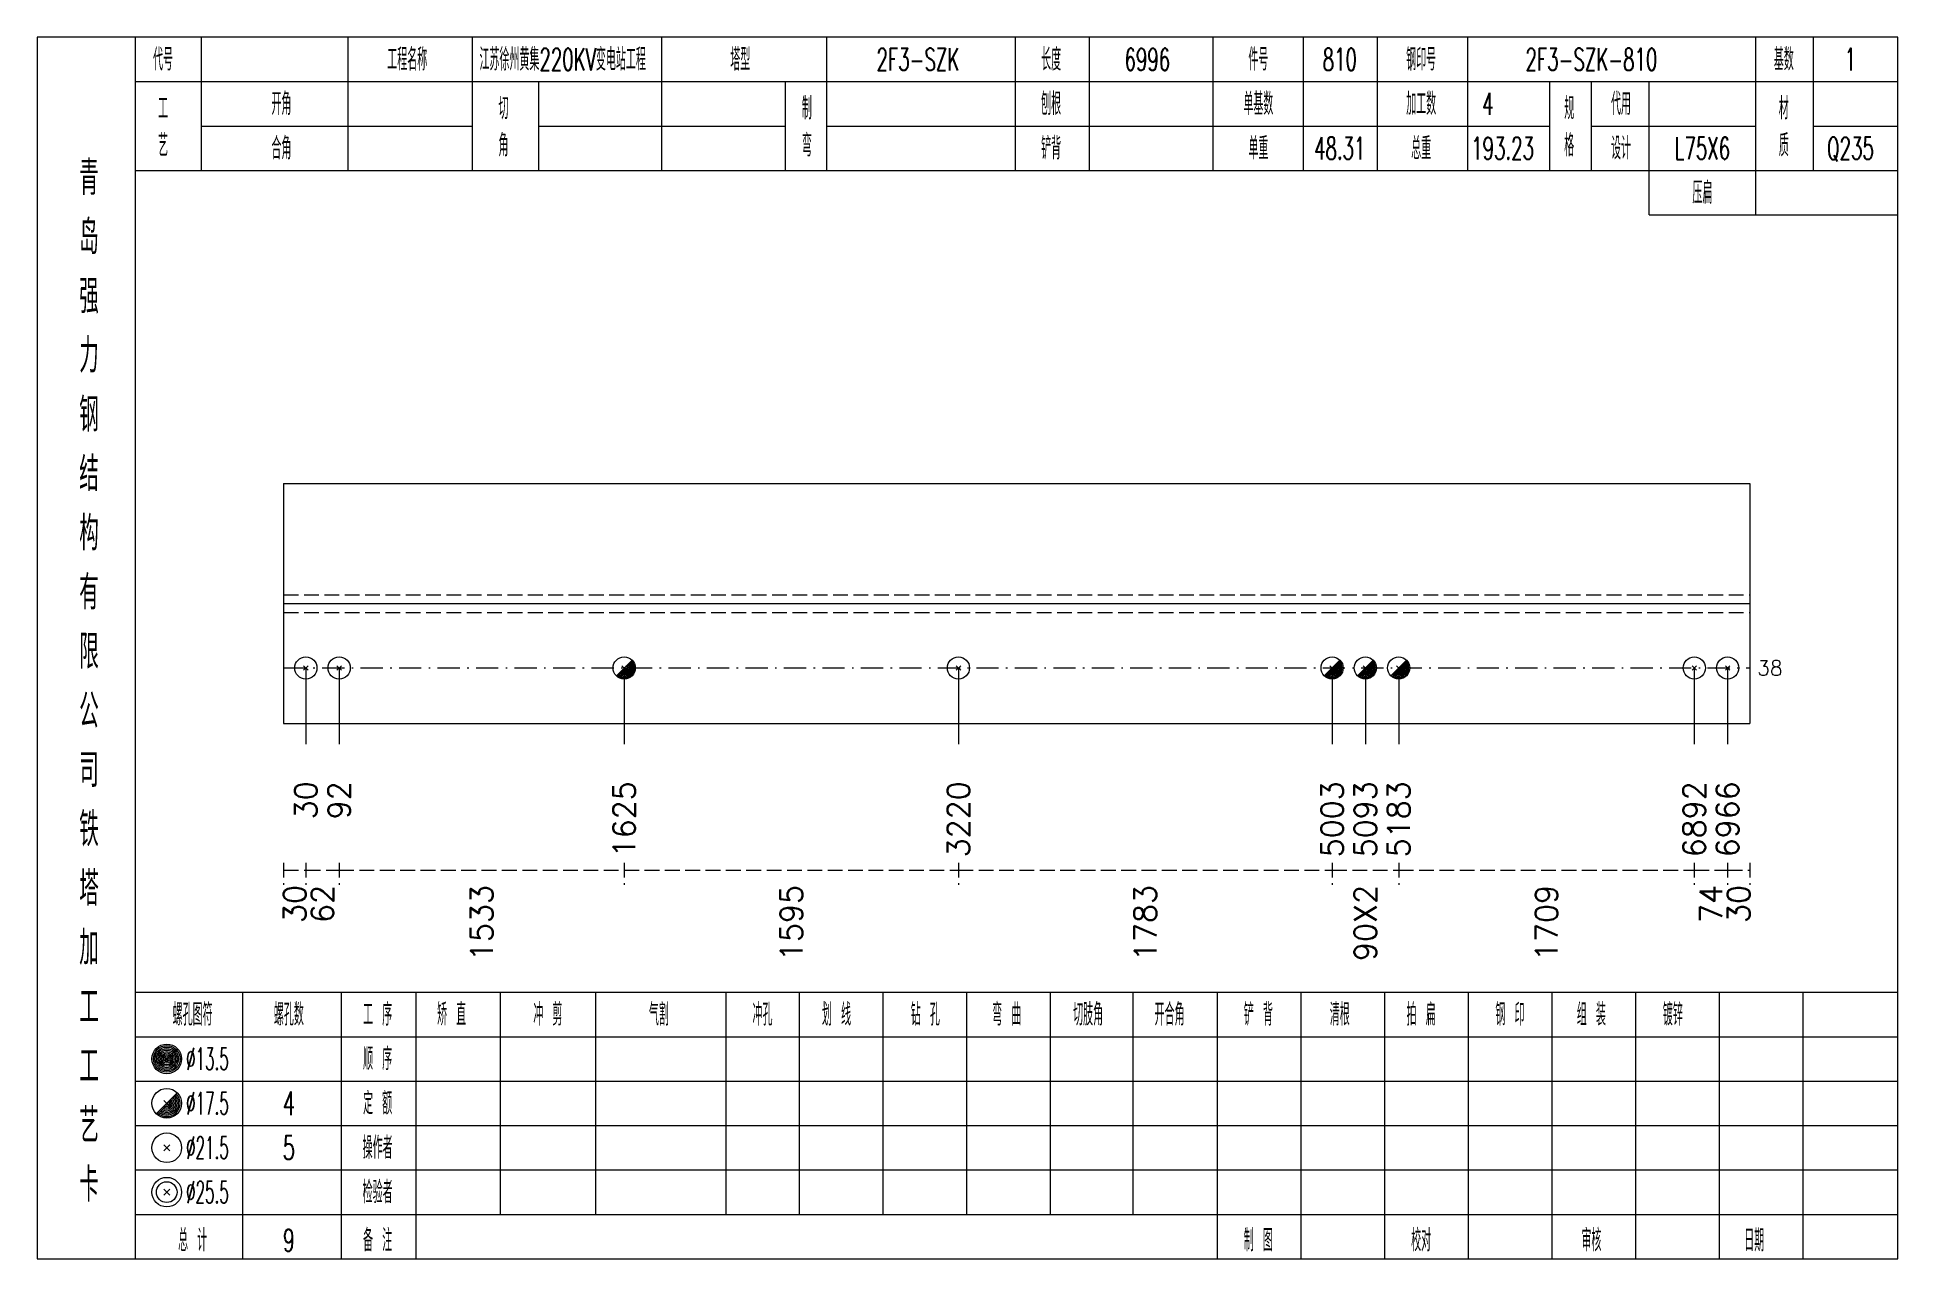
# Model space of a CAD drawing. Extents: x 0 to 4623, y -1159 to 4890.
# Drawn here: x 311.4 to 562.8, y 1350 to 1515 of the extents above; entities that cross this region are included whole.
import ezdxf
from ezdxf.enums import TextEntityAlignment as Align

# ---------------------------------------------------------------- set-up
doc = ezdxf.new("R2010")
doc.units = 0
doc.header["$MEASUREMENT"] = 0
doc.linetypes.add('一点画线', pattern=[5.2, 3, -1, 0.2, -1])
doc.linetypes.add('虚线', pattern=[2.75, 2, -0.75])
doc.layers.get('0').update_dxf_attribs({"linetype": 'CONTINUOUS', "lineweight": 25})
for name, color, linetype, lineweight in [('1', 7, 'CONTINUOUS', 25), ('4', 7, 'CONTINUOUS', 25), ('5', 7, 'CONTINUOUS', 25)]:
    doc.layers.add(name, color=color, linetype=linetype, lineweight=lineweight)
doc.styles.get("Standard").update_dxf_attribs({"font": 'simplex.shx', "width": 0.7, "height": 3, "bigfont": 'gbhzfs.shx'})

msp = doc.modelspace()

# ---------------------------------------------------------------- texts
at = {"color": 7, "linetype": 'Continuous', "lineweight": 13}
msp.add_text('38', height=2, dxfattribs=at).set_placement((543.8, 1429.8), align=Align.MIDDLE_LEFT)
at = {"color": 8, "linetype": 'Continuous', "lineweight": 9}
for s, p in [('30', (346.2, 1400.5)), ('62', (349.95, 1400.5)), ('1533', (371.457, 1400.5)), ('1595', (413.296, 1400.5)), ('1783', (461.122, 1400.5)), ('90X2', (490.866, 1400.5)), ('1709', (515.333, 1400.5)), ('74', (537.55, 1400.5)), ('30', (541.3, 1400.5))]:
    msp.add_text(s, height=3, rotation=90, dxfattribs=at).set_placement(p, align=Align.MIDDLE_RIGHT)
at = {"layer": '1', "color": 7, "linetype": 'Continuous', "lineweight": 13}
for s, p in [('30', (347.7, 1414.5)), ('92', (352.2, 1414.5)), ('1625', (390.714, 1414.5)), ('3220', (435.878, 1414.5)), ('5003', (486.366, 1414.5)), ('5093', (490.866, 1414.5)), ('5183', (495.366, 1414.5)), ('6892', (535.3, 1414.5)), ('6966', (539.8, 1414.5))]:
    msp.add_text(s, height=3, rotation=90, dxfattribs=at).set_placement(p, align=Align.MIDDLE_RIGHT)
at = {"layer": '4', "color": 1, "linetype": 'Continuous', "lineweight": 13}
for s, height, width, p in [('代号', 3, 0.6, (328.4, 1512)), ('工程名称', 3, 0.6, (361.4, 1512)), ('江苏徐州黄集220KV变电站工程', 3, 0.6, (382.4, 1512)), ('塔型', 3, 0.6, (406.4, 1512)), ('2F3-SZK', 3, 0.6, (430.4, 1512)), ('长度', 3, 0.6, (448.4, 1512)), ('6996', 3, 0.6, (461.4, 1512)), ('件号', 3, 0.6, (476.4, 1512)), ('810', 3, 0.6, (487.4, 1512)), ('钢印号', 3, 0.6, (498.4, 1512)), ('2F3-SZK-810', 3, 0.6, (521.4, 1512)), ('基数', 3, 0.6, (547.4, 1512)), ('1', 3, 0.6, (556.4, 1512)), ('工', 3, 0.6, (328.4, 1505.4)), ('开角', 3, 0.6, (344.4, 1506)), ('切', 3, 0.6, (374.4, 1505.4)), ('制', 3, 0.6, (415.4, 1505.4)), ('刨根', 3, 0.6, (448.4, 1506)), ('单基数', 3, 0.6, (476.4, 1506)), ('加工数', 3, 0.6, (498.4, 1506)), ('4', 3, 0.6, (507.4, 1506)), ('规', 3, 0.6, (518.4, 1505.4)), ('代用', 3, 0.6, (525.4, 1506)), ('材', 3, 0.6, (547.4, 1505.4)), ('艺', 3, 0.6, (328.4, 1500.4)), ('合角', 3, 0.6, (344.4, 1500)), ('角', 3, 0.6, (374.4, 1500.4)), ('弯', 3, 0.6, (415.4, 1500.4)), ('铲背', 3, 0.6, (448.4, 1500)), ('单重', 3, 0.6, (476.4, 1500)), ('48.31', 3, 0.6, (487.4, 1500)), ('总重', 3, 0.6, (498.4, 1500)), ('193.23', 3, 0.6, (509.4, 1500)), ('格', 3, 0.6, (518.4, 1500.4)), ('设计', 3, 0.6, (525.4, 1500)), ('L75X6', 3, 0.6, (536.4, 1500)), ('质', 3, 0.6, (547.4, 1500.4)), ('Q235', 3, 0.6, (556.4, 1500)), ('青', 4.6, 0.8, (318.4, 1496)), ('压扁', 3, 0.6, (536.4, 1494)), ('岛', 4.6, 0.8, (318.4, 1488)), ('强', 4.6, 0.8, (318.4, 1480)), ('力', 4.6, 0.8, (318.4, 1472)), ('钢', 4.6, 0.8, (318.4, 1464)), ('结', 4.6, 0.8, (318.4, 1456)), ('构', 4.6, 0.8, (318.4, 1448)), ('有', 4.6, 0.8, (318.4, 1440)), ('限', 4.6, 0.8, (318.4, 1432)), ('公', 4.6, 0.8, (318.4, 1424)), ('司', 4.6, 0.8, (318.4, 1416)), ('铁', 4.6, 0.8, (318.4, 1408)), ('塔', 4.6, 0.8, (318.4, 1400)), ('加', 4.6, 0.8, (318.4, 1392)), ('工', 4.6, 0.8, (318.4, 1384)), ('螺孔图符', 3, 0.6, (332.4, 1383)), ('螺孔数', 3, 0.6, (345.4, 1383)), ('工 序', 3, 0.6, (357.4, 1383)), ('矫 直', 3, 0.6, (367.4, 1383)), ('冲 剪', 3, 0.6, (380.4, 1383)), ('气割', 3, 0.6, (395.4, 1383)), ('冲孔', 3, 0.6, (409.4, 1383)), ('划 线', 3, 0.6, (419.4, 1383)), ('钻 孔', 3, 0.6, (431.4, 1383)), ('弯 曲', 3, 0.6, (442.4, 1383)), ('切肢角', 3, 0.6, (453.4, 1383)), ('开合角', 3, 0.6, (464.4, 1383)), ('铲 背', 3, 0.6, (476.4, 1383)), ('清根', 3, 0.6, (487.4, 1383)), ('拍 扁', 3, 0.6, (498.4, 1383)), ('钢 印', 3, 0.6, (510.4, 1383)), ('组 装', 3, 0.6, (521.4, 1383)), ('镀锌', 3, 0.6, (532.4, 1383)), ('工', 4.6, 0.8, (318.4, 1376)), ('%%C13.5', 3, 0.5, (334.4, 1377)), ('顺 序', 3, 0.6, (357.4, 1377)), ('定 额', 3, 0.6, (357.4, 1371)), ('艺', 4.6, 0.8, (318.4, 1368)), ('%%C17.5', 3, 0.5, (334.4, 1371)), ('4', 3.2, 0.6, (345.4, 1371)), ('%%C21.5', 3, 0.5, (334.4, 1365)), ('5', 3.2, 0.6, (345.4, 1365)), ('操作者', 3, 0.6, (357.4, 1365)), ('卡', 4.6, 0.8, (318.4, 1360)), ('%%C25.5', 3, 0.5, (334.4, 1359)), ('检验者', 3, 0.6, (357.4, 1359)), ('总 计', 3, 0.6, (332.4, 1352.5)), ('9', 3, 0.6, (345.4, 1352.5)), ('备 注', 3, 0.6, (357.4, 1352.5)), ('制 图', 3, 0.6, (476.4, 1352.5)), ('校对', 3, 0.6, (498.4, 1352.5)), ('审核', 3, 0.6, (521.4, 1352.5)), ('日期', 3, 0.6, (543.4, 1352.5))]:
    msp.add_text(s, height=height, dxfattribs=dict(at, width=width)).set_placement(p, align=Align.MIDDLE_CENTER)

# ---------------------------------------------------------------- blocks, each defined once
blk = doc.blocks.new('孔21.5')
at = {"layer": '5', "color": 7, "linetype": 'Continuous', "lineweight": 13}
for p, q in [((-0.2, -0.2), (0.2, 0.2)), ((-0.2, 0.2), (0.2, -0.2))]:
    blk.add_line(p, q, dxfattribs=at)
blk.add_circle((0, 0), 1, dxfattribs=at)
blk = doc.blocks.new('孔17.5')
at = {"layer": '5', "color": 7, "linetype": 'Continuous', "lineweight": 13}
for p, q in [((-0.707, -0.707), (0.707, 0.707)), ((-0.2, 0.2), (0.2, -0.2))]:
    blk.add_line(p, q, dxfattribs=at)
blk.add_circle((0, 0), 1, dxfattribs=at)
for radius in [0.9, 0.8, 0.7, 0.6, 0.5, 0.4, 0.3, 0.2, 0.1]:
    blk.add_arc((0, 0), radius, 225, 45, dxfattribs=at)

# ---------------------------------------------------------------- linework, layer by layer
at = {"color": 7, "linetype": 'Continuous', "lineweight": 18}
for p, q in [((344.7, 1454.7), (344.7, 1422.3)), ((344.7, 1454.7), (542.8, 1454.7)), ((542.8, 1454.7), (542.8, 1422.3)), ((344.7, 1438.5), (542.8, 1438.5))]:
    msp.add_line(p, q, dxfattribs=at)
at = {"color": 1, "linetype": '虚线', "lineweight": 18}
for p, q in [((344.7, 1439.7), (542.8, 1439.7)), ((344.7, 1437.3), (542.8, 1437.3))]:
    msp.add_line(p, q, dxfattribs=at)
at = {"color": 3, "linetype": '一点画线', "lineweight": 13}
msp.add_line((344.7, 1429.8), (542.8, 1429.8), dxfattribs=at)
at = {"color": 7, "linetype": 'Continuous', "lineweight": 13}
for p, q in [((347.7, 1429.8), (347.7, 1419.5)), ((352.2, 1429.8), (352.2, 1419.5)), ((390.714, 1429.8), (390.714, 1419.5)), ((435.878, 1429.8), (435.878, 1419.5)), ((486.366, 1429.8), (486.366, 1419.5)), ((490.866, 1429.8), (490.866, 1419.5)), ((495.366, 1429.8), (495.366, 1419.5)), ((535.3, 1429.8), (535.3, 1419.5)), ((539.8, 1429.8), (539.8, 1419.5))]:
    msp.add_line(p, q, dxfattribs=at)
at = {"color": 8, "linetype": '虚线', "lineweight": 9}
for p, q in [((344.7, 1403.5), (344.7, 1400.5)), ((347.7, 1403.5), (347.7, 1400.5)), ((347.7, 1403.5), (347.7, 1400.5)), ((352.2, 1403.5), (352.2, 1400.5)), ((352.2, 1403.5), (352.2, 1400.5)), ((390.714, 1403.5), (390.714, 1400.5)), ((390.714, 1403.5), (390.714, 1400.5)), ((435.878, 1403.5), (435.878, 1400.5)), ((435.878, 1403.5), (435.878, 1400.5)), ((486.366, 1403.5), (486.366, 1400.5)), ((486.366, 1403.5), (486.366, 1400.5)), ((495.366, 1403.5), (495.366, 1400.5)), ((495.366, 1403.5), (495.366, 1400.5)), ((535.3, 1403.5), (535.3, 1400.5)), ((535.3, 1403.5), (535.3, 1400.5)), ((539.8, 1403.5), (539.8, 1400.5)), ((539.8, 1403.5), (539.8, 1400.5)), ((542.8, 1403.5), (542.8, 1400.5)), ((344.7, 1402.5), (347.7, 1402.5)), ((347.7, 1402.5), (352.2, 1402.5)), ((352.2, 1402.5), (390.714, 1402.5)), ((390.714, 1402.5), (435.878, 1402.5)), ((435.878, 1402.5), (486.366, 1402.5)), ((486.366, 1402.5), (495.366, 1402.5)), ((495.366, 1402.5), (535.3, 1402.5)), ((535.3, 1402.5), (539.8, 1402.5)), ((539.8, 1402.5), (542.8, 1402.5))]:
    msp.add_line(p, q, dxfattribs=at)
at = {"layer": '1', "color": 7, "linetype": 'Continuous', "lineweight": 18}
msp.add_line((344.7, 1422.3), (542.8, 1422.3), dxfattribs=at)
at = {"layer": '4', "color": 1, "linetype": 'Continuous', "lineweight": 18}
for p, q in [((324.7, 1350), (324.7, 1515)), ((333.6, 1497), (333.6, 1515)), ((353.4, 1497), (353.4, 1515)), ((370.2, 1497), (370.2, 1515)), ((395.8, 1497), (395.8, 1515)), ((418.1, 1497), (418.1, 1515)), ((443.6, 1497), (443.6, 1515)), ((453.6, 1497), (453.6, 1515)), ((470.3, 1497), (470.3, 1515)), ((482.5, 1497), (482.5, 1515)), ((492.5, 1497), (492.5, 1515)), ((504.7, 1497), (504.7, 1515)), ((543.6, 1491), (543.6, 1515)), ((551.4, 1497), (551.4, 1515)), ((324.7, 1509), (562.8, 1509)), ((379.2, 1497), (379.2, 1509)), ((412.5, 1497), (412.5, 1509)), ((515.8, 1497), (515.8, 1509)), ((521.4, 1497), (521.4, 1509)), ((529.2, 1491), (529.2, 1509)), ((333.6, 1503), (370.2, 1503)), ((379.2, 1503), (412.5, 1503)), ((418.1, 1503), (515.8, 1503)), ((521.4, 1503), (543.6, 1503)), ((551.4, 1503), (562.8, 1503)), ((324.7, 1497), (562.8, 1497)), ((529.2, 1491), (562.8, 1491)), ((324.7, 1386), (562.8, 1386)), ((339.2, 1350), (339.2, 1386)), ((352.5, 1350), (352.5, 1386)), ((362.6, 1350), (362.6, 1386)), ((374, 1356), (374, 1386)), ((386.9, 1356), (386.9, 1386)), ((404.5, 1356), (404.5, 1386)), ((414.4, 1356), (414.4, 1386)), ((425.7, 1356), (425.7, 1386)), ((437, 1356), (437, 1386)), ((448.3, 1356), (448.3, 1386)), ((459.5, 1356), (459.5, 1386)), ((470.9, 1356), (470.9, 1386)), ((482.2, 1356), (482.2, 1386)), ((493.5, 1356), (493.5, 1386)), ((504.8, 1356), (504.8, 1386)), ((516.1, 1356), (516.1, 1386)), ((527.4, 1356), (527.4, 1386)), ((538.7, 1356), (538.7, 1386)), ((550, 1356), (550, 1386)), ((324.7, 1380), (562.8, 1380)), ((324.7, 1374), (562.8, 1374)), ((324.7, 1368), (562.8, 1368)), ((324.7, 1362), (562.8, 1362)), ((324.7, 1356), (562.8, 1356)), ((470.9, 1350), (470.9, 1356)), ((482.2, 1350), (482.2, 1356)), ((493.5, 1350), (493.5, 1356)), ((504.8, 1350), (504.8, 1356)), ((516.1, 1350), (516.1, 1356)), ((527.4, 1350), (527.4, 1356)), ((538.7, 1350), (538.7, 1356)), ((550, 1350), (550, 1356))]:
    msp.add_line(p, q, dxfattribs=at)
at = {"layer": '4', "color": 7, "linetype": 'Continuous', "lineweight": 13}
for p, q in [((328.7, 1376.8), (329.1, 1377.2)), ((329.1, 1376.8), (328.7, 1377.2)), ((327.486, 1369.586), (330.314, 1372.414)), ((328.5, 1371.4), (329.3, 1370.6)), ((328.5, 1364.6), (329.3, 1365.4)), ((328.5, 1365.4), (329.3, 1364.6)), ((328.5, 1358.6), (329.3, 1359.4)), ((328.5, 1359.4), (329.3, 1358.6))]:
    msp.add_line(p, q, dxfattribs=at)
at = {"layer": '4', "color": 1, "linetype": 'Continuous', "lineweight": 18}
msp.add_lwpolyline([(311.4, 1515), (311.4, 1350), (562.8, 1350), (562.8, 1515)], close=True, dxfattribs=at)
at = {"layer": '4', "color": 7, "linetype": 'Continuous', "lineweight": 13}
for centre, radius in [((328.9, 1377), 2), ((328.9, 1377), 1.8), ((328.9, 1377), 1.6), ((328.9, 1377), 1.4), ((328.9, 1377), 1.2), ((328.9, 1377), 1), ((328.9, 1377), 0.8), ((328.9, 1377), 0.6), ((328.9, 1377), 0.4), ((328.9, 1377), 0.2), ((328.9, 1371), 2), ((328.9, 1365), 2), ((328.9, 1359), 2), ((328.9, 1359), 1.4)]:
    msp.add_circle(centre, radius, dxfattribs=at)
for radius in [1.8, 1.6, 1.4, 1.2, 1, 0.8, 0.6, 0.4, 0.2]:
    msp.add_arc((328.9, 1371), radius, 225, 45, dxfattribs=at)

# ---------------------------------------------------------------- block references
at = {"layer": '1', "color": 7, "linetype": 'Continuous', "lineweight": 13, "xscale": 1.5, "yscale": 1.5, "zscale": 1.5}
for name, p in [('孔21.5', (347.7, 1429.8)), ('孔21.5', (352.2, 1429.8)), ('孔17.5', (390.714, 1429.8)), ('孔21.5', (435.878, 1429.8)), ('孔17.5', (486.366, 1429.8)), ('孔17.5', (490.866, 1429.8)), ('孔17.5', (495.366, 1429.8)), ('孔21.5', (535.3, 1429.8)), ('孔21.5', (539.8, 1429.8))]:
    msp.add_blockref(name, p, dxfattribs=at)

msp.set_redraw_order([(e.dxf.handle, doc.entitydb.next_handle()) for e in msp.query("TEXT MTEXT ATTDEF DIMENSION ARC_DIMENSION")])  # texts and dimensions are drawn at this point

doc.saveas('drawing.dxf')
